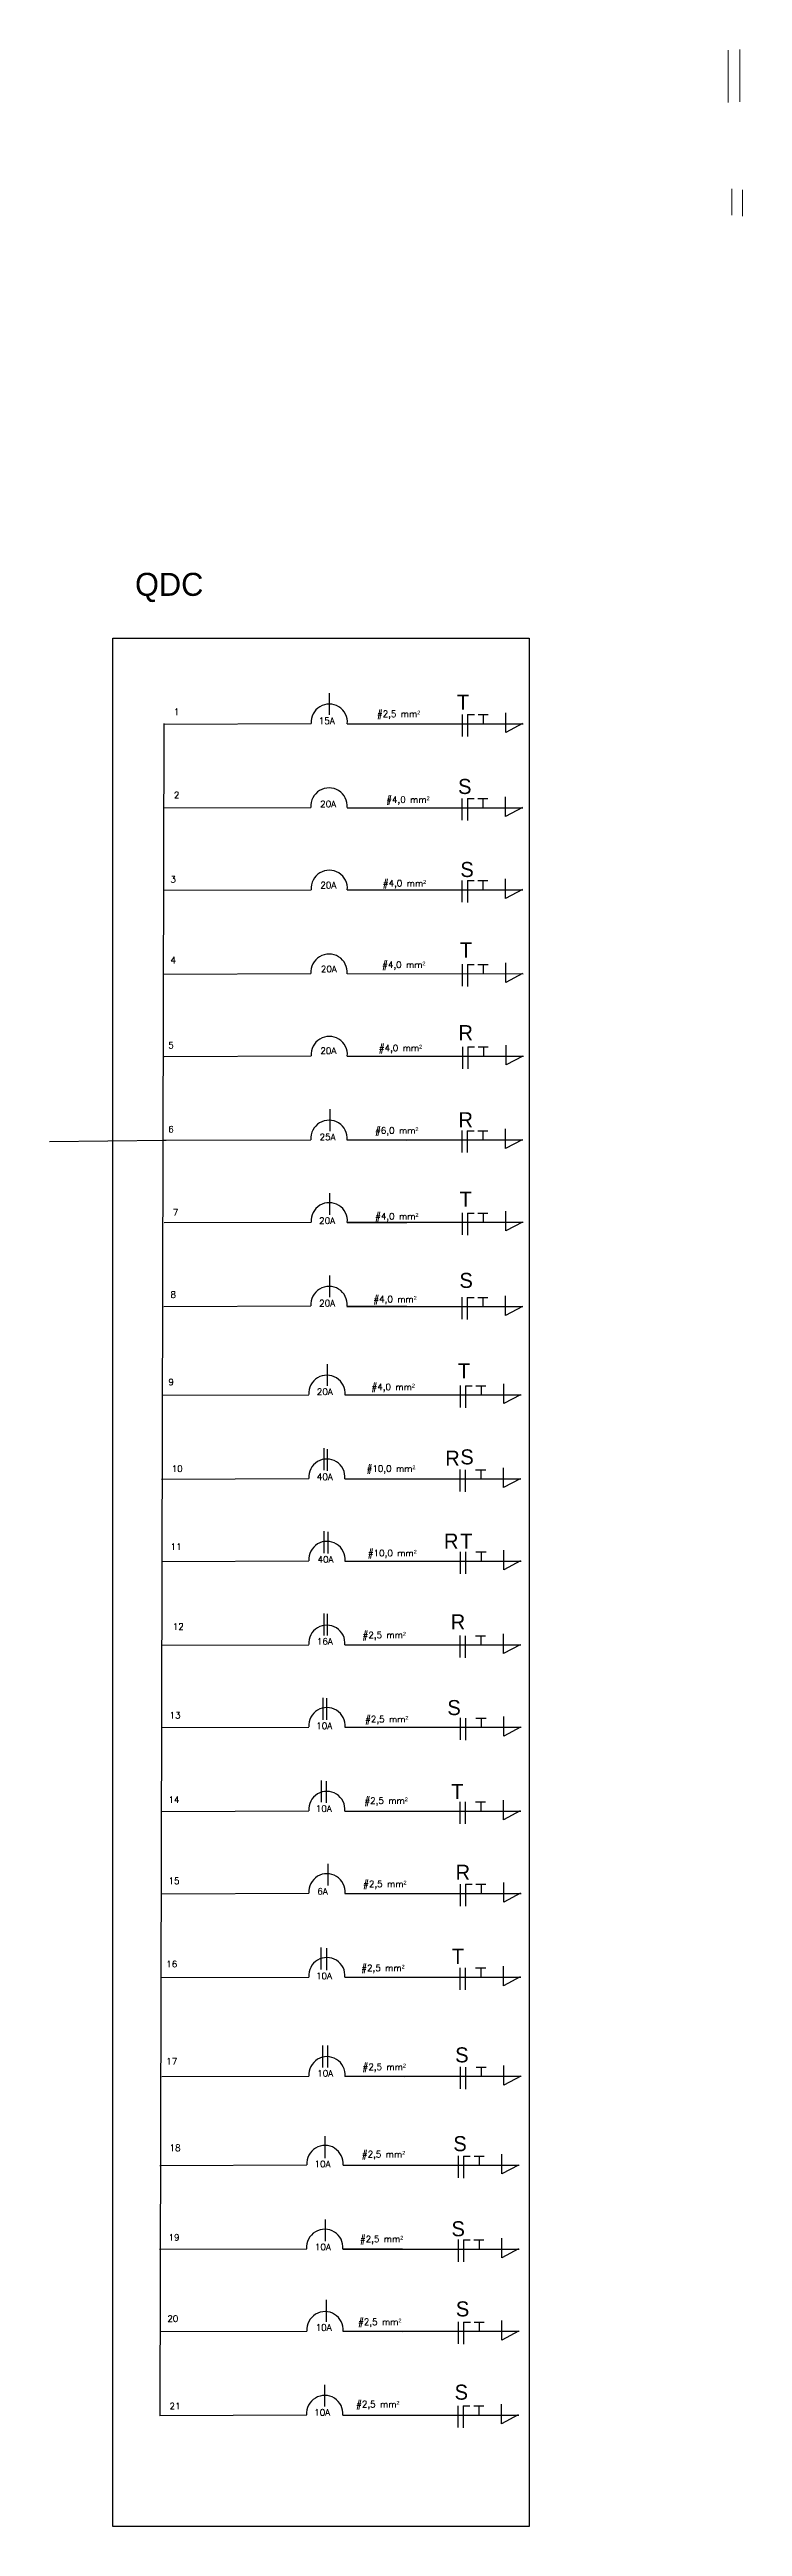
# Model space of a CAD drawing. Header units: metres. Extents: x 37 to 147, y -14 to 160.
# Drawn here: x 95.11 to 101.15, y -14.04 to 7.5 of the extents above; entities that cross this region are included whole.
import ezdxf

# ---------------------------------------------------------------- set-up
doc = ezdxf.new("R2010")
doc.units = ezdxf.units.M
doc.header["$MEASUREMENT"] = 0
doc.layers.add('A-AREA-IDEN', color=32, linetype='Continuous', lineweight=9)
doc.layers.add('Tomada', color=10, linetype='Continuous')
doc.styles.add('ROMAND', font='Romand', dxfattribs={"height": 0.3})

msp = doc.modelspace()

# ---------------------------------------------------------------- texts
at = {"layer": 'Tomada', "color": 18, "true_color": 0x000000, "attachment_point": 1}
for s, width, gutter_width, insert, char_height in [('QDC', 1.11046, 1, (95.859, 2.947), 0.2), ('T', 0.09482, 0.656, (98.66, 1.887), 0.131), ('S', 0.09482, 0.656, (98.67, 1.155), 0.131), ('S', 0.09482, 0.656, (98.69, 0.433), 0.131), ('T', 0.09482, 0.656, (98.685, -0.267), 0.131), ('R', 0.09482, 0.656, (98.673, -0.986), 0.131), ('R', 0.09482, 0.656, (98.673, -1.743), 0.131), ('T', 0.09482, 0.656, (98.682, -2.433), 0.131), ('S', 0.09482, 0.656, (98.682, -3.14), 0.131), ('T', 0.09482, 0.656, (98.669, -3.926), 0.131), ('R', 0.09482, 0.656, (98.558, -4.686), 0.131), ('S', 0.09482, 0.656, (98.69, -4.675), 0.131), ('R', 0.09482, 0.656, (98.547, -5.407), 0.131), ('T', 0.09482, 0.656, (98.689, -5.407), 0.131), ('R', 0.09482, 0.656, (98.606, -6.11), 0.131), ('S', 0.09482, 0.656, (98.577, -6.855), 0.131), ('T', 0.09482, 0.656, (98.611, -7.585), 0.131), ('R', 0.09482, 0.656, (98.648, -8.287), 0.131), ('T', 0.09482, 0.656, (98.615, -9.018), 0.131), ('S', 0.09482, 0.656, (98.645, -9.875), 0.131), ('S', 0.09482, 0.656, (98.629, -10.647), 0.131), ('S', 0.09482, 0.656, (98.613, -11.387), 0.131), ('S', 0.09482, 0.656, (98.651, -12.084), 0.131), ('S', 0.09482, 0.656, (98.64, -12.808), 0.131)]:
    msp.add_mtext_dynamic_manual_height_columns(s, width=width, gutter_width=gutter_width, heights=[0], dxfattribs=dict(at, insert=insert, char_height=char_height))
at = {"layer": 'Tomada', "color": 18, "true_color": 0x000000, "attachment_point": 1, "style": 'ROMAND'}
for s, width, heights, insert, char_height in [('1', 0.46189, [0.149], (96.197, 1.766), 0.0558), ('#2,5 mm{\\fArial|b0|i0|c0|p34;²}', 0.46189, [0.149], (97.964, 1.749), 0.05576), ('15A', 0.17048, [0.149], (97.458, 1.688), 0.0558), ('2', 0.46189, [0.149], (96.197, 1.043), 0.0558), ('20A', 0.17048, [0.149], (97.47, 0.965), 0.0558), ('#4,0 mm{\\fArial|b0|i0|c0|p34;²}', 0.51802, [0.0497], (98.045, 1.003), 0.05576), ('3', 0.46189, [0.149], (96.167, 0.309), 0.0558), ('20A', 0.17048, [0.149], (97.472, 0.259), 0.0558), ('#4,0 mm{\\fArial|b0|i0|c0|p34;²}', 0.51802, [0.0497], (98.015, 0.276), 0.05576), ('4', 0.46189, [0.149], (96.167, -0.393), 0.0558), ('20A', 0.17048, [0.149], (97.476, -0.47), 0.0558), ('#4,0 mm{\\fArial|b0|i0|c0|p34;²}', 0.51802, [0.0497], (98.009, -0.433), 0.05576), ('5', 0.46189, [0.149], (96.148, -1.133), 0.0558), ('20A', 0.17048, [0.149], (97.472, -1.181), 0.0558), ('#4,0 mm{\\fArial|b0|i0|c0|p34;²}', 0.51802, [0.0497], (97.98, -1.157), 0.05576), ('6', 0.46189, [0.149], (96.148, -1.864), 0.0558), ('25A', 0.17048, [0.149], (97.465, -1.931), 0.0558), ('#6,0 mm{\\fArial|b0|i0|c0|p34;²}', 0.51802, [0.0497], (97.948, -1.874), 0.05576), ('7', 0.46189, [0.149], (96.187, -2.587), 0.0558), ('20A', 0.17048, [0.149], (97.461, -2.658), 0.0558), ('#4,0 mm{\\fArial|b0|i0|c0|p34;²}', 0.51802, [0.0497], (97.948, -2.62), 0.05576), ('8', 0.46189, [0.149], (96.168, -3.301), 0.0558), ('20A', 0.17048, [0.149], (97.461, -3.376), 0.0558), ('#4,0 mm{\\fArial|b0|i0|c0|p34;²}', 0.51802, [0.0497], (97.933, -3.341), 0.05576), ('9', 0.46189, [0.149], (96.149, -4.062), 0.0558), ('20A', 0.17048, [0.149], (97.441, -4.146), 0.0558), ('#4,0 mm{\\fArial|b0|i0|c0|p34;²}', 0.51802, [0.0497], (97.917, -4.104), 0.05576), ('10', 0.46189, [0.149], (96.178, -4.815), 0.0558), ('40A', 0.17048, [0.149], (97.441, -4.886), 0.0558), ('#10,0 mm{\\fArial|b0|i0|c0|p34;²}', 0.51802, [0.0497], (97.874, -4.814), 0.05576), ('11', 0.46189, [0.149], (96.168, -5.493), 0.0558), ('#10,0 mm{\\fArial|b0|i0|c0|p34;²}', 0.51802, [0.0497], (97.885, -5.549), 0.05576), ('40A', 0.17048, [0.149], (97.447, -5.604), 0.0558), ('12', 0.46189, [0.149], (96.187, -6.188), 0.0558), ('16A', 0.17048, [0.149], (97.441, -6.317), 0.0558), ('#2,5 mm{\\fArial|b0|i0|c0|p34;²}', 0.46189, [0.149], (97.839, -6.262), 0.05576), ('13', 0.46189, [0.149], (96.159, -6.959), 0.0558), ('10A', 0.17048, [0.149], (97.436, -7.051), 0.0558), ('#2,5 mm{\\fArial|b0|i0|c0|p34;²}', 0.46189, [0.149], (97.861, -6.993), 0.05576), ('14', 0.46189, [0.149], (96.15, -7.693), 0.0558), ('#2,5 mm{\\fArial|b0|i0|c0|p34;²}', 0.46189, [0.149], (97.855, -7.702), 0.05576), ('10A', 0.17048, [0.149], (97.432, -7.771), 0.0558), ('15', 0.46189, [0.149], (96.15, -8.399), 0.0558), ('6A', 0.17048, [0.149], (97.445, -8.491), 0.0558), ('#2,5 mm{\\fArial|b0|i0|c0|p34;²}', 0.46189, [0.149], (97.844, -8.426), 0.05576), ('16', 0.46189, [0.149], (96.131, -9.123), 0.0558), ('10A', 0.17048, [0.149], (97.434, -9.226), 0.0558), ('#2,5 mm{\\fArial|b0|i0|c0|p34;²}', 0.46189, [0.149], (97.828, -9.157), 0.05576), ('17', 0.46189, [0.149], (96.131, -9.968), 0.0558), ('10A', 0.17048, [0.149], (97.444, -10.073), 0.0558), ('#2,5 mm{\\fArial|b0|i0|c0|p34;²}', 0.46189, [0.149], (97.839, -10.017), 0.05576), ('18', 0.46189, [0.149], (96.159, -10.721), 0.0558), ('10A', 0.17048, [0.149], (97.421, -10.861), 0.0558), ('#2,5 mm{\\fArial|b0|i0|c0|p34;²}', 0.46189, [0.149], (97.833, -10.776), 0.05576), ('19', 0.46189, [0.149], (96.15, -11.5), 0.0558), ('10A', 0.17048, [0.149], (97.424, -11.583), 0.0558), ('#2,5 mm{\\fArial|b0|i0|c0|p34;²}', 0.46189, [0.149], (97.816, -11.514), 0.05576), ('20', 0.46189, [0.149], (96.14, -12.206), 0.0558), ('#2,5 mm{\\fArial|b0|i0|c0|p34;²}', 0.46189, [0.149], (97.8, -12.234), 0.05576), ('10A', 0.17048, [0.149], (97.431, -12.283), 0.0558), ('21', 0.46189, [0.149], (96.159, -12.966), 0.0558), ('10A', 0.17048, [0.149], (97.418, -13.022), 0.0558), ('#2,5 mm{\\fArial|b0|i0|c0|p34;²}', 0.46189, [0.149], (97.783, -12.95), 0.05576)]:
    msp.add_mtext_dynamic_manual_height_columns(s, width=width, gutter_width=0.186, heights=heights, dxfattribs=dict(at, insert=insert, char_height=char_height))

# ---------------------------------------------------------------- linework, layer by layer
at = {"layer": 'A-AREA-IDEN', "color": 7, "true_color": 0xffffff}
for p, q in [((101.022, 7.493), (101.022, 7.037)), ((101.121, 7.498), (101.121, 7.042)), ((101.053, 6.285), (101.053, 6.056)), ((101.146, 6.278), (101.146, 6.05))]:
    msp.add_line(p, q, dxfattribs=at)
at = {"layer": 'Tomada', "color": 18, "true_color": 0x000000}
for p, q in [((97.548, 1.9), (97.548, 1.711)), ((99.086, 1.559), (99.086, 1.73)), ((96.077, -13.076), (96.111, 1.636)), ((96.111, 1.632), (97.392, 1.636)), ((97.706, 1.635), (99.237, 1.634)), ((98.706, 1.716), (98.706, 1.525)), ((98.753, 1.714), (98.753, 1.523)), ((98.753, 1.714), (98.812, 1.714)), ((98.844, 1.714), (98.931, 1.714)), ((98.889, 1.714), (98.889, 1.634)), ((99.232, 1.636), (99.086, 1.559)), ((96.109, 0.903), (97.39, 0.907)), ((97.704, 0.905), (99.235, 0.904)), ((98.704, 0.986), (98.704, 0.795)), ((98.751, 0.984), (98.751, 0.793)), ((98.751, 0.984), (98.81, 0.984)), ((98.842, 0.984), (98.929, 0.984)), ((98.887, 0.984), (98.887, 0.904)), ((99.084, 0.829), (99.084, 1)), ((99.23, 0.906), (99.084, 0.829)), ((98.704, 0.273), (98.704, 0.082)), ((98.751, 0.271), (98.751, 0.08)), ((98.751, 0.271), (98.81, 0.271)), ((98.842, 0.271), (98.929, 0.271)), ((98.887, 0.271), (98.887, 0.191)), ((99.084, 0.115), (99.084, 0.287)), ((96.111, 0.187), (97.392, 0.191)), ((97.704, 0.192), (99.235, 0.191)), ((99.23, 0.193), (99.084, 0.115)), ((96.109, -0.542), (97.39, -0.538)), ((97.705, -0.538), (99.237, -0.539)), ((98.706, -0.457), (98.706, -0.648)), ((98.752, -0.459), (98.752, -0.65)), ((98.752, -0.459), (98.811, -0.459)), ((98.843, -0.459), (98.931, -0.459)), ((98.889, -0.459), (98.889, -0.539)), ((99.086, -0.614), (99.086, -0.443)), ((99.232, -0.537), (99.086, -0.614)), ((96.111, -1.258), (97.392, -1.254)), ((97.706, -1.255), (98.225, -1.256)), ((97.708, -1.256), (99.239, -1.256)), ((98.708, -1.174), (98.708, -1.365)), ((98.755, -1.176), (98.755, -1.367)), ((98.755, -1.176), (98.813, -1.176)), ((98.846, -1.176), (98.933, -1.176)), ((98.891, -1.176), (98.891, -1.256)), ((99.088, -1.332), (99.088, -1.161)), ((99.234, -1.255), (99.088, -1.332)), ((97.555, -1.718), (97.555, -1.908)), ((98.703, -1.902), (98.703, -2.093)), ((98.75, -1.904), (98.75, -2.095)), ((98.75, -1.904), (98.809, -1.904)), ((98.841, -1.904), (98.929, -1.904)), ((98.886, -1.904), (98.886, -1.984)), ((99.083, -2.059), (99.083, -1.888)), ((95.114, -1.998), (96.131, -1.987)), ((96.109, -1.987), (97.39, -1.983)), ((97.703, -1.983), (99.235, -1.984)), ((97.704, -1.984), (98.224, -1.985)), ((99.229, -1.982), (99.083, -2.059)), ((97.551, -2.446), (97.551, -2.635)), ((96.111, -2.703), (97.392, -2.699)), ((97.704, -2.699), (99.236, -2.699)), ((97.706, -2.701), (98.225, -2.701)), ((98.705, -2.618), (98.705, -2.809)), ((98.751, -2.62), (98.751, -2.811)), ((98.751, -2.62), (98.81, -2.62)), ((98.842, -2.62), (98.93, -2.62)), ((98.888, -2.62), (98.888, -2.7)), ((99.085, -2.775), (99.085, -2.604)), ((99.231, -2.698), (99.085, -2.775)), ((97.551, -3.163), (97.551, -3.353)), ((96.109, -3.432), (97.39, -3.428)), ((97.703, -3.434), (99.235, -3.434)), ((97.704, -3.429), (98.224, -3.43)), ((98.704, -3.353), (98.704, -3.544)), ((98.75, -3.355), (98.75, -3.546)), ((98.75, -3.355), (98.809, -3.355)), ((98.842, -3.355), (98.929, -3.355)), ((98.887, -3.355), (98.887, -3.434)), ((99.084, -3.51), (99.084, -3.339)), ((99.23, -3.433), (99.084, -3.51)), ((97.531, -3.933), (97.531, -4.123)), ((96.091, -4.204), (97.372, -4.2)), ((97.686, -4.201), (98.206, -4.201)), ((97.688, -4.201), (99.219, -4.202)), ((98.688, -4.12), (98.688, -4.311)), ((98.735, -4.122), (98.735, -4.313)), ((98.735, -4.122), (98.794, -4.122)), ((98.826, -4.122), (98.913, -4.122)), ((98.871, -4.122), (98.871, -4.202)), ((99.068, -4.277), (99.068, -4.106)), ((99.214, -4.2), (99.068, -4.277)), ((97.502, -4.666), (97.502, -4.855)), ((97.531, -4.673), (97.531, -4.863)), ((96.09, -4.933), (97.371, -4.929)), ((97.685, -4.93), (98.204, -4.93)), ((97.685, -4.931), (99.217, -4.932)), ((98.685, -4.85), (98.685, -5.041)), ((98.732, -4.852), (98.732, -5.043)), ((98.823, -4.852), (98.911, -4.852)), ((98.868, -4.852), (98.868, -4.932)), ((99.065, -5.007), (99.065, -4.836)), ((99.211, -4.93), (99.065, -5.007)), ((97.503, -5.387), (97.503, -5.577)), ((97.537, -5.392), (97.537, -5.581)), ((98.688, -5.565), (98.688, -5.756)), ((98.735, -5.567), (98.735, -5.758)), ((98.826, -5.567), (98.914, -5.567)), ((98.871, -5.567), (98.871, -5.647)), ((99.068, -5.722), (99.068, -5.551)), ((96.091, -5.649), (97.372, -5.645)), ((97.686, -5.646), (98.206, -5.646)), ((97.688, -5.646), (99.22, -5.647)), ((99.214, -5.645), (99.068, -5.722)), ((97.501, -6.103), (97.501, -6.293)), ((97.531, -6.104), (97.531, -6.294)), ((96.09, -6.378), (97.371, -6.374)), ((97.684, -6.375), (99.216, -6.376)), ((97.685, -6.375), (98.204, -6.375)), ((98.685, -6.294), (98.685, -6.485)), ((98.731, -6.296), (98.731, -6.487)), ((98.822, -6.296), (98.91, -6.296)), ((98.868, -6.296), (98.868, -6.376)), ((99.065, -6.451), (99.065, -6.28)), ((99.211, -6.374), (99.065, -6.451)), ((97.493, -6.836), (97.493, -7.026)), ((97.526, -6.839), (97.526, -7.028)), ((96.091, -7.094), (97.372, -7.09)), ((97.686, -7.091), (98.206, -7.092)), ((97.688, -7.092), (99.22, -7.092)), ((98.688, -7.01), (98.688, -7.202)), ((98.735, -7.012), (98.735, -7.203)), ((98.826, -7.012), (98.914, -7.012)), ((98.871, -7.012), (98.871, -7.092)), ((99.068, -7.168), (99.068, -6.997)), ((99.214, -7.091), (99.068, -7.168)), ((97.479, -7.554), (97.479, -7.743)), ((97.522, -7.559), (97.522, -7.748)), ((98.685, -7.739), (98.685, -7.93)), ((98.731, -7.741), (98.731, -7.932)), ((98.823, -7.741), (98.91, -7.741)), ((98.868, -7.741), (98.868, -7.821)), ((99.065, -7.896), (99.065, -7.725)), ((96.09, -7.823), (97.371, -7.819)), ((97.684, -7.82), (99.216, -7.821)), ((97.685, -7.82), (98.204, -7.82)), ((99.211, -7.819), (99.065, -7.896)), ((97.536, -8.279), (97.536, -8.468)), ((96.091, -8.539), (97.372, -8.535)), ((97.686, -8.536), (98.206, -8.537)), ((97.687, -8.536), (99.219, -8.536)), ((98.687, -8.455), (98.687, -8.646)), ((98.734, -8.456), (98.734, -8.647)), ((98.734, -8.456), (98.793, -8.456)), ((98.825, -8.456), (98.913, -8.456)), ((98.87, -8.457), (98.87, -8.536)), ((99.067, -8.612), (99.067, -8.441)), ((99.213, -8.535), (99.067, -8.612)), ((97.476, -9.008), (97.476, -9.198)), ((97.524, -9.014), (97.524, -9.204)), ((98.686, -9.183), (98.686, -9.374)), ((98.732, -9.185), (98.732, -9.376)), ((98.823, -9.185), (98.911, -9.185)), ((98.869, -9.185), (98.869, -9.265)), ((99.066, -9.34), (99.066, -9.169)), ((96.09, -9.268), (97.371, -9.264)), ((97.685, -9.264), (99.217, -9.265)), ((97.685, -9.265), (98.204, -9.265)), ((99.212, -9.263), (99.066, -9.34)), ((97.49, -9.859), (97.49, -10.049)), ((97.534, -9.86), (97.534, -10.05)), ((98.689, -10.045), (98.689, -10.236)), ((98.736, -10.047), (98.736, -10.238)), ((98.827, -10.047), (98.914, -10.047)), ((98.872, -10.047), (98.872, -10.127)), ((99.069, -10.203), (99.069, -10.032)), ((96.091, -10.13), (97.372, -10.126)), ((97.686, -10.127), (98.206, -10.128)), ((97.688, -10.127), (99.22, -10.127)), ((99.215, -10.126), (99.069, -10.203)), ((97.511, -10.648), (97.511, -10.838)), ((96.074, -10.902), (97.355, -10.898)), ((97.669, -10.899), (98.188, -10.899)), ((97.67, -10.9), (99.202, -10.9)), ((98.671, -10.819), (98.671, -11.01)), ((98.717, -10.82), (98.717, -11.012)), ((98.717, -10.821), (98.776, -10.821)), ((98.809, -10.82), (98.896, -10.82)), ((98.854, -10.821), (98.854, -10.9)), ((99.051, -10.976), (99.051, -10.805)), ((99.197, -10.899), (99.051, -10.976)), ((97.514, -11.371), (97.514, -11.56)), ((96.072, -11.631), (97.353, -11.627)), ((97.667, -11.628), (98.187, -11.628)), ((97.669, -11.629), (99.201, -11.629)), ((98.67, -11.547), (98.67, -11.739)), ((98.716, -11.549), (98.716, -11.74)), ((98.716, -11.549), (98.775, -11.549)), ((98.807, -11.549), (98.895, -11.549)), ((98.853, -11.549), (98.853, -11.629)), ((99.05, -11.705), (99.05, -11.534)), ((99.196, -11.628), (99.05, -11.705)), ((97.521, -12.071), (97.521, -12.261)), ((98.671, -12.263), (98.671, -12.454)), ((98.718, -12.264), (98.718, -12.455)), ((98.718, -12.264), (98.777, -12.264)), ((98.809, -12.264), (98.896, -12.264)), ((98.854, -12.265), (98.854, -12.344)), ((99.051, -12.42), (99.051, -12.249)), ((96.074, -12.347), (97.355, -12.343)), ((97.669, -12.344), (98.188, -12.345)), ((97.671, -12.344), (99.202, -12.344)), ((99.197, -12.343), (99.051, -12.42)), ((97.508, -12.81), (97.508, -12.999)), ((96.072, -13.076), (97.353, -13.072)), ((97.667, -13.073), (98.187, -13.073)), ((97.668, -13.073), (99.199, -13.073)), ((98.668, -12.991), (98.668, -13.182)), ((98.715, -12.993), (98.715, -13.184)), ((98.715, -12.993), (98.773, -12.993)), ((98.806, -12.993), (98.893, -12.993)), ((98.851, -12.993), (98.851, -13.073)), ((99.048, -13.149), (99.048, -12.978)), ((99.194, -13.072), (99.048, -13.149))]:
    msp.add_line(p, q, dxfattribs=at)
msp.add_lwpolyline([(95.666, 2.379), (99.289, 2.379), (99.289, -14.041), (95.666, -14.041)], close=True, dxfattribs=at)
for centre in [(97.549, 1.648), (97.547, 0.919), (97.549, 0.203), (97.547, -0.526), (97.549, -1.242), (97.547, -1.971), (97.549, -2.688), (97.547, -3.416), (97.529, -4.188), (97.528, -4.917), (97.529, -5.633), (97.528, -6.362), (97.529, -7.078), (97.528, -7.807), (97.529, -8.523), (97.528, -9.252), (97.529, -10.114), (97.512, -10.886), (97.51, -11.615), (97.512, -12.331), (97.51, -13.06)]:
    msp.add_arc(centre, 0.158, 355.0202, 184.1116, dxfattribs=at)

msp.set_redraw_order([(e.dxf.handle, doc.entitydb.next_handle()) for e in msp.query("TEXT MTEXT ATTDEF DIMENSION ARC_DIMENSION")])  # texts and dimensions are drawn at this point

doc.saveas('drawing.dxf')
